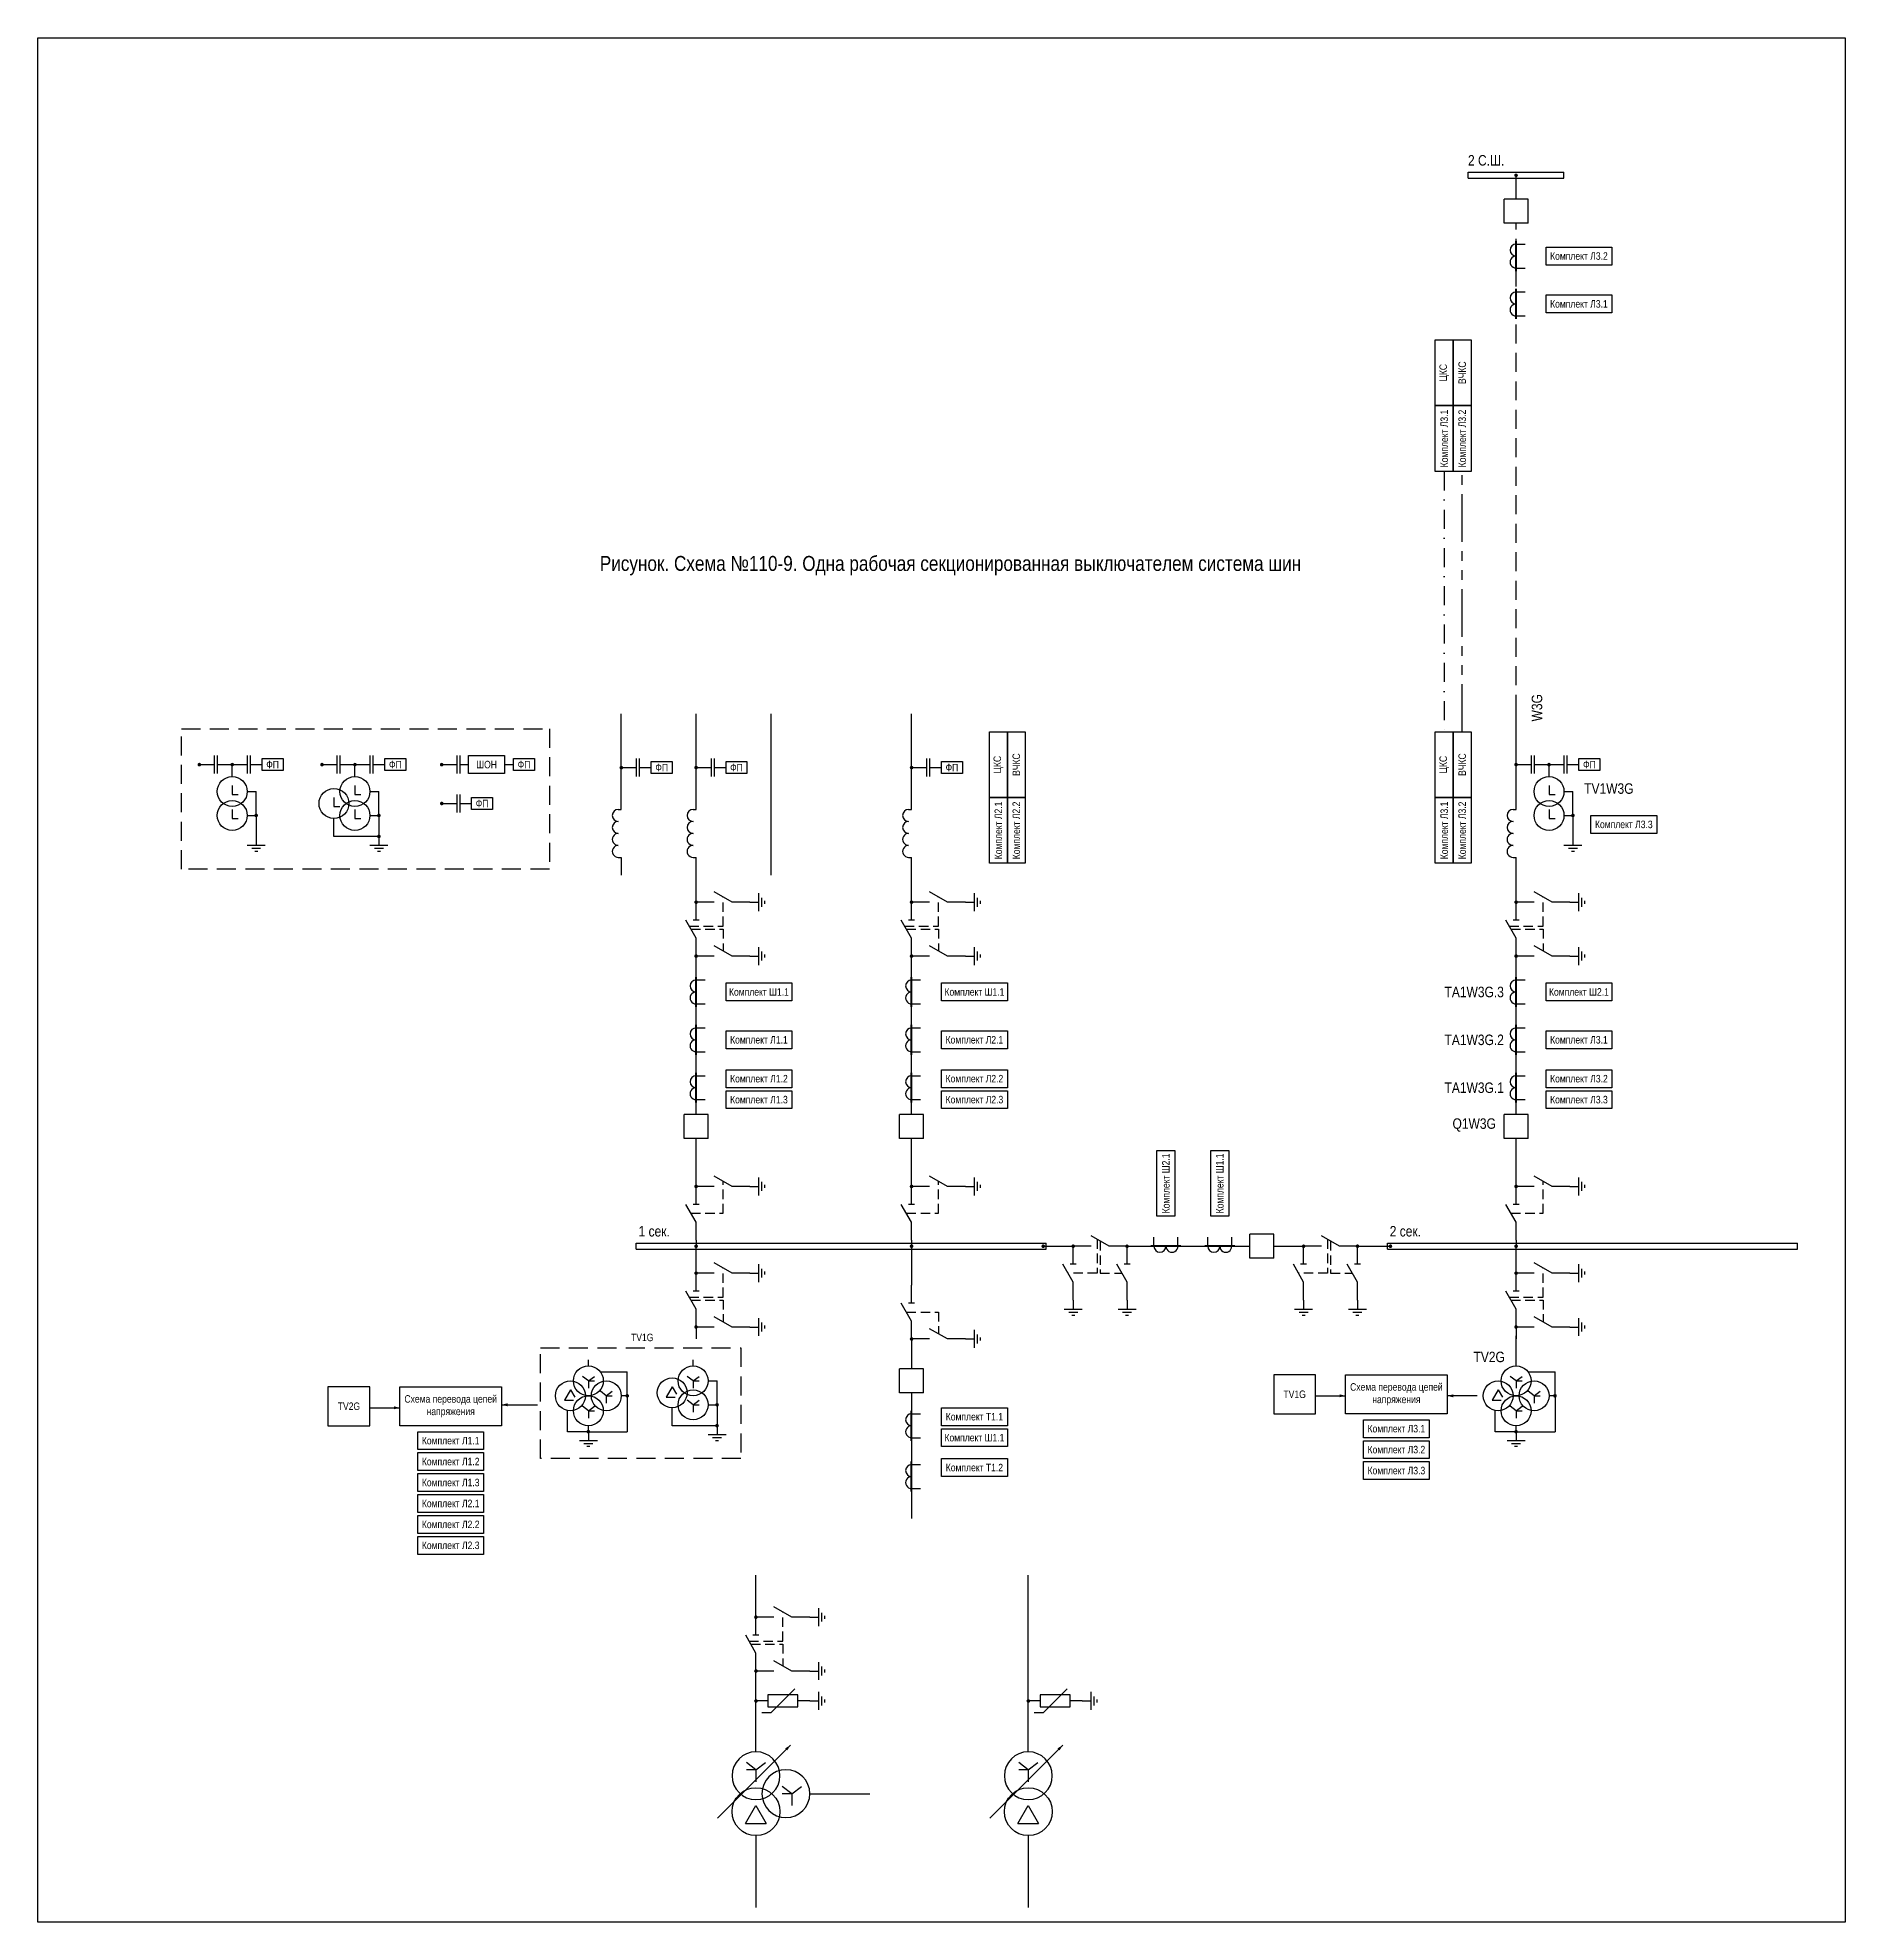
# Model space of a CAD drawing. Header units: millimetres. Extents: x -73 to 1780, y 0 to 1300.
# Drawn here: x -73 to 531, y 485 to 1115 of the extents above; entities that cross this region are included whole.
import ezdxf
from ezdxf.enums import TextEntityAlignment as Align

# ---------------------------------------------------------------- set-up
doc = ezdxf.new("R2010")
doc.units = ezdxf.units.MM
for name, pattern in [('фантом2', [31.75, 15.875, -3.175, 3.175, -3.175, 3.175, -3.175]), ('штриховая2', [9.525, 6.35, -3.175]), ('штрихпунктирная2', [12.7, 6.35, -3.175, 0, -3.175])]:
    doc.linetypes.add(name, pattern=pattern)
doc.layers.add('Основная', color=7, linetype='Continuous')
doc.styles.get("Standard").update_dxf_attribs({"font": 'ARIALN.TTF'})
doc.styles.add('Вывод', font='tahoma.ttf', dxfattribs={"height": 2.5})
doc.styles.add('Компонент', font='ARIALN.TTF', dxfattribs={"height": 3.5})
doc.styles.add('Функция', font='ARIALN.TTF', dxfattribs={"height": 2})

msp = doc.modelspace()

# ---------------------------------------------------------------- texts
at = {"layer": 'Основная', "char_height": 2.5, "attachment_point": 5}
for s, insert, width in [('Комплект Л3.2', (442, 1042), 22), ('Комплект Л3.1', (442, 1026), 22), ('ФП', (5.5, 872), 7), ('ФП', (46.5, 872), 7), ('ШОН', (77, 872), 12), ('ФП', (89.5, 872), 7), ('ФП', (135.5, 871), 7), ('ФП', (160.5, 871), 7), ('ФП', (232.5, 871), 7), ('ФП', (445.5, 872), 7), ('ФП', (75.5, 859), 7), ('Комплект Л3.3', (457, 852), 22), ('Комплект Ш1.1', (168, 796), 22), ('Комплект Ш1.1', (240, 796), 22), ('Комплект Ш2.1', (442, 796), 22), ('Комплект Л1.1', (168, 780), 22), ('Комплект Л2.1', (240, 780), 22), ('Комплект Л3.1', (442, 780), 22), ('Комплект Л1.2', (168, 767), 22), ('Комплект Л2.2', (240, 767), 22), ('Комплект Л3.2', (442, 767), 22), ('Комплект Л1.3', (168, 760), 22), ('Комплект Л2.3', (240, 760), 22), ('Комплект Л3.3', (442, 760), 22), ('TV1G', (129, 680.5), 14), ('TV1G', (347, 661.5), 14), ('Схема перевода цепей напряжения', (381, 661.5), 34), ('TV2G', (31, 657.5), 14), ('Схема перевода цепей напряжения', (65, 657.5), 34), ('Комплект Т1.1', (240, 654), 22), ('Комплект Л3.1', (381, 650), 22), ('Комплект Л1.1', (65, 646), 22), ('Комплект Ш1.1', (240, 647), 22), ('Комплект Л3.2', (381, 643), 22), ('Комплект Л1.2', (65, 639), 22), ('Комплект Т1.2', (240, 637), 22), ('Комплект Л3.3', (381, 636), 22), ('Комплект Л1.3', (65, 632), 22), ('Комплект Л2.1', (65, 625), 22), ('Комплект Л2.2', (65, 618), 22), ('Комплект Л2.3', (65, 611), 22)]:
    msp.add_mtext(s, dxfattribs=dict(at, insert=insert, width=width))
at = {"layer": 'Основная', "attachment_point": 5, "rotation": 90}
for s, insert, char_height, width in [('ЦКС', (397, 1003), 2.5, 22), ('ВЧКС', (403, 1003), 2.5, 22), ('Комплект Л3.1', (397, 981), 2.5, 22), ('Комплект Л3.2', (403, 981), 2.5, 22), ('W3G', (428, 891), 3.5, 14), ('ЦКС', (248, 872), 2.5, 22), ('ВЧКС', (254, 872), 2.5, 22), ('ЦКС', (397, 872), 2.5, 22), ('ВЧКС', (403, 872), 2.5, 22), ('Комплект Л2.1', (248, 850), 2.5, 22), ('Комплект Л2.2', (254, 850), 2.5, 22), ('Комплект Л3.1', (397, 850), 2.5, 22), ('Комплект Л3.2', (403, 850), 2.5, 22), ('Комплект Ш2.1', (304, 732), 2.5, 22), ('Комплект Ш1.1', (322, 732), 2.5, 22)]:
    msp.add_mtext(s, dxfattribs=dict(at, insert=insert, char_height=char_height, width=width))
at = {"layer": 'Основная', "color": 3, "insert": (232, 938.5), "char_height": 5, "width": 266, "attachment_point": 5}
msp.add_mtext('Рисунок. Схема №110-9. Одна рабочая секционированная выключателем система шин', dxfattribs=at)

# ---------------------------------------------------------------- blocks, each defined once
blk = doc.blocks.new('*U45')
at = {"layer": 'Основная', "color": 0}
for p, q in [((0, 0), (137, 0)), ((0, -2), (0, 0)), ((137, -2), (137, 0)), ((0, -2), (137, -2))]:
    blk.add_line(p, q, dxfattribs=at)
at = {"layer": 'Основная', "style": 'Компонент'}
blk.add_attdef('ОШ', text='', height=3.5, dxfattribs=at).set_placement((6, 4), align=Align.MIDDLE_CENTER)
blk = doc.blocks.new('*U14')
at = {"layer": 'Основная', "color": 0}
blk.add_line((0, 0), (6, 3.43), dxfattribs=at)
blk = doc.blocks.new('*U26')
at = {"layer": 'Основная', "color": 0}
for p, q in [((-3, 0), (-9, 0)), ((9, 0), (3, 0))]:
    blk.add_line(p, q, dxfattribs=at)
at = {"layer": 'Основная', "ltscale": 0.25, "xscale": -1}
blk.add_blockref('*U14', (3, 0), dxfattribs=at)
at = {"layer": 'Основная'}
for tag, height, style, p in [('ОУ', 3.5, 'Компонент', (-25, 0)), ('В1', 2.5, 'Вывод', (-7, -2)), ('В2', 2.5, 'Вывод', (7, -2))]:
    blk.add_attdef(tag, text='', height=height, dxfattribs=dict(at, style=style)).set_placement(p, align=Align.MIDDLE_CENTER)
blk = doc.blocks.new('*U27')
at = {"layer": 'Основная'}
for p, q in [((-3, 0), (0, 0)), ((0, -3), (0, 3)), ((1, -1.5), (1, 1.5)), ((2, -0.5), (2, 0.5))]:
    blk.add_line(p, q, dxfattribs=at)
blk = doc.blocks.new('*U16')
at = {"layer": 'Основная', "color": 0}
blk.add_line((0, -1), (0, 1), dxfattribs=at)
blk = doc.blocks.new('*U25')
at = {"layer": 'Основная', "color": 0}
for p, q in [((0, 3), (0, 9)), ((0, -9), (0, -3))]:
    blk.add_line(p, q, dxfattribs=at)
at = {"ltscale": 0.25, "rotation": 89.99999999999999}
blk.add_blockref('*U16', (0, 3), dxfattribs=at)
at = {"layer": 'Основная', "ltscale": 0.25, "rotation": 89.99999999999999}
blk.add_blockref('*U14', (0, -3), dxfattribs=at)
at = {"layer": 'Основная'}
for tag, height, style, p in [('В1', 2.5, 'Вывод', (2, 7)), ('ОУ', 3.5, 'Компонент', (-12, 0)), ('В2', 2.5, 'Вывод', (2, -7))]:
    blk.add_attdef(tag, text='', height=height, dxfattribs=dict(at, style=style)).set_placement(p, align=Align.MIDDLE_CENTER)
blk = doc.blocks.new('*U29')
at = {"layer": 'Основная'}
for p, q in [((0, 0), (-8, 0)), ((-8, -8), (-8, 0)), ((0, -8), (0, 0)), ((0, -8), (-8, -8))]:
    blk.add_line(p, q, dxfattribs=at)
at = {"layer": 'Основная', "style": 'Компонент'}
blk.add_attdef('ОУ', text='', height=3.5, dxfattribs=at).set_placement((-15, -3), align=Align.MIDDLE_CENTER)
blk = doc.blocks.new('*U30')
at = {"ltscale": 0.25, "const_width": 0.6}
blk.add_lwpolyline([(0, -0.3, 1), (0, 0.3, 1)], format="xyb", close=True, dxfattribs=at)
at = {"layer": 'Основная', "color": 0}
for p, q in [((0, 14), (0, 16)), ((0, 2), (0, 14)), ((0, 0), (0, 2))]:
    blk.add_line(p, q, dxfattribs=at)
blk = doc.blocks.new('*U52')
at = {"ltscale": 0.25}
for p, q in [((0, 4), (3, 4)), ((0, -4), (3, -4))]:
    blk.add_line(p, q, dxfattribs=at)
for centre, major_axis, start_param, end_param in [((0, -2), (-2, 0), 4.712389, 7.853982), ((0, 2), (0, -2), 3.141593, 6.283185)]:
    blk.add_ellipse(centre, major_axis=major_axis, ratio=1, start_param=start_param, end_param=end_param, dxfattribs=at)
at = {"layer": 'Основная', "color": 0, "lineweight": 50}
blk.add_line((0, -5), (0, 5), dxfattribs=at)
at = {"layer": 'Основная'}
for tag, height, style, p in [('В1', 2.5, 'Вывод', (5, 6)), ('ОУ', 3.5, 'Компонент', (-6, 0)), ('В2', 2.5, 'Вывод', (5, -6))]:
    blk.add_attdef(tag, text='', height=height, dxfattribs=dict(at, style=style)).set_placement(p, align=Align.MIDDLE_CENTER)
blk = doc.blocks.new('*U36')
at = {"ltscale": 0.25, "const_width": 0.6}
blk.add_lwpolyline([(0, -0.3, 1), (0, 0.3, 1)], format="xyb", close=True, dxfattribs=at)
at = {"layer": 'Основная', "color": 0}
for p, q in [((0, 7), (0, 9)), ((0, 2), (0, 7)), ((0, 0), (0, 2))]:
    blk.add_line(p, q, dxfattribs=at)
blk = doc.blocks.new('*U35')
at = {"ltscale": 0.25}
for p, q in [((0, 8), (1, 8)), ((0, -8), (1, -8))]:
    blk.add_line(p, q, dxfattribs=at)
for centre, major_axis, start_param, end_param in [((0, 6), (0, -2), 3.141593, 6.283185), ((0, -2), (-2, 0), 4.712389, 7.853982), ((0, 2), (0, -2), 3.141593, 6.283185), ((0, -6), (-2, 0), 4.712389, 7.853982)]:
    blk.add_ellipse(centre, major_axis=major_axis, ratio=1, start_param=start_param, end_param=end_param, dxfattribs=at)
at = {"layer": 'Основная'}
for tag, height, style, p in [('В1', 2.5, 'Вывод', (5, 6)), ('ОУ', 3.5, 'Компонент', (-6, 0)), ('В2', 2.5, 'Вывод', (5, -6))]:
    blk.add_attdef(tag, text='', height=height, dxfattribs=dict(at, style=style)).set_placement(p, align=Align.MIDDLE_CENTER)
blk = doc.blocks.new('*U40')
at = {"ltscale": 0.35}
for p, q in [((0, 2), (-2, -1.5)), ((0, 2), (1.5, -0.5)), ((-2, -1.5), (1, -1.5))]:
    blk.add_line(p, q, dxfattribs=at)
blk.add_circle((0, 0), 5, dxfattribs=at)
at = {"ltscale": 0.35, "style": 'Компонент'}
blk.add_attdef('ОУ', text='', height=3.5, dxfattribs=at).set_placement((-3, 10), align=Align.MIDDLE_CENTER)
blk = doc.blocks.new('*U39')
at = {"ltscale": 0.35}
for q in [(-2, 1.5), (2, 1.5), (2, 0), (0, -2.5)]:
    blk.add_line((0, 0), q, dxfattribs=at)
blk.add_circle((0, 0), 5, dxfattribs=at)
at = {"ltscale": 0.35, "style": 'Компонент'}
blk.add_attdef('ОУ', text='', height=3.5, dxfattribs=at).set_placement((0, 8), align=Align.MIDDLE_CENTER)
blk = doc.blocks.new('*U46')
at = {"ltscale": 0.25, "const_width": 0.6}
blk.add_lwpolyline([(0, -0.3, 1), (0, 0.3, 1)], format="xyb", close=True, dxfattribs=at)
at = {"layer": 'Основная', "color": 0}
for p, q in [((0, 6), (0, 8)), ((0, 2), (0, 6)), ((0, 0), (0, 2))]:
    blk.add_line(p, q, dxfattribs=at)
blk = doc.blocks.new('*U42')
at = {"layer": 'Основная'}
for p, q in [((3, 0), (-3, 0)), ((0, 3), (0, 0)), ((1.5, -1), (-1.5, -1)), ((0.5, -2), (-0.5, -2))]:
    blk.add_line(p, q, dxfattribs=at)
blk = doc.blocks.new('*U47')
at = {"ltscale": 0.25, "const_width": 0.6}
blk.add_lwpolyline([(0.3, 0, 1), (-0.3, 0, 1)], format="xyb", close=True, dxfattribs=at)
at = {"layer": 'Основная', "color": 0}
for p, q in [((-13, 0), (-15, 0)), ((-2, 0), (-13, 0)), ((0, 0), (-2, 0))]:
    blk.add_line(p, q, dxfattribs=at)
blk = doc.blocks.new('*U43')
at = {"ltscale": 0.25, "const_width": 0.6}
blk.add_lwpolyline([(0, -0.3, 1), (0, 0.3, 1)], format="xyb", close=True, dxfattribs=at)
at = {"layer": 'Основная', "color": 0}
for p, q in [((0, 7), (0, 9)), ((0, 2), (0, 7)), ((0, 0), (0, 2))]:
    blk.add_line(p, q, dxfattribs=at)
blk = doc.blocks.new('*U44')
at = {"ltscale": 0.25, "const_width": 0.6}
blk.add_lwpolyline([(0, 0.3, 1), (0, -0.3, 1)], format="xyb", close=True, dxfattribs=at)
at = {"layer": 'Основная', "color": 0}
for p, q in [((0, 0), (0, -2)), ((0, -2), (0, -2)), ((0, -2), (0, -4))]:
    blk.add_line(p, q, dxfattribs=at)
blk = doc.blocks.new('*U48')
at = {"ltscale": 0.25, "const_width": 0.6}
blk.add_lwpolyline([(0.3, 0, 1), (-0.3, 0, 1)], format="xyb", close=True, dxfattribs=at)
at = {"layer": 'Основная', "color": 0}
for p, q in [((-5, 0), (-7, 0)), ((-2, 0), (-5, 0)), ((0, 0), (-2, 0))]:
    blk.add_line(p, q, dxfattribs=at)
blk = doc.blocks.new('*U49')
at = {"ltscale": 0.25, "const_width": 0.6}
blk.add_lwpolyline([(0, -0.3, 1), (0, 0.3, 1)], format="xyb", close=True, dxfattribs=at)
at = {"layer": 'Основная', "color": 0}
for p, q in [((0, 6), (0, 8)), ((0, 2), (0, 6)), ((0, 0), (0, 2))]:
    blk.add_line(p, q, dxfattribs=at)
blk = doc.blocks.new('*U50')
at = {"layer": 'Основная', "color": 0}
for p, q in [((-3, 0), (-9, 0)), ((9, 0), (3, 0))]:
    blk.add_line(p, q, dxfattribs=at)
at = {"layer": 'Основная', "ltscale": 0.25, "xscale": -1}
blk.add_blockref('*U14', (3, 0), dxfattribs=at)
at = {"layer": 'Основная'}
for tag, height, style, p in [('ОУ', 3.5, 'Компонент', (-25, 0)), ('В1', 2.5, 'Вывод', (-7, -2)), ('В2', 2.5, 'Вывод', (7, -2))]:
    blk.add_attdef(tag, text='', height=height, dxfattribs=dict(at, style=style)).set_placement(p, align=Align.MIDDLE_CENTER)
blk = doc.blocks.new('*U51')
at = {"layer": 'Основная'}
for p, q in [((-3, 0), (3, 0)), ((0, 3), (0, 0)), ((-1.5, -1), (1.5, -1)), ((-0.5, -2), (0.5, -2))]:
    blk.add_line(p, q, dxfattribs=at)
blk = doc.blocks.new('*U53')
at = {"ltscale": 0.25}
for p, q in [((-4, 0), (-4, 3)), ((4, 0), (4, 3))]:
    blk.add_line(p, q, dxfattribs=at)
for centre, major_axis, start_param, end_param in [((2, 0), (0, -2), 4.712389, 7.853982), ((-2, 0), (2, 0), 3.141593, 6.283185)]:
    blk.add_ellipse(centre, major_axis=major_axis, ratio=1, start_param=start_param, end_param=end_param, dxfattribs=at)
at = {"layer": 'Основная', "color": 0, "lineweight": 50}
blk.add_line((5, 0), (-5, 0), dxfattribs=at)
at = {"layer": 'Основная'}
for tag, height, style, p in [('В1', 2.5, 'Вывод', (-6, 5)), ('В2', 2.5, 'Вывод', (6, 5)), ('ОУ', 3.5, 'Компонент', (0, -6))]:
    blk.add_attdef(tag, text='', height=height, dxfattribs=dict(at, style=style)).set_placement(p, align=Align.MIDDLE_CENTER)
blk = doc.blocks.new('*U54')
at = {"ltscale": 0.25, "const_width": 0.6}
blk.add_lwpolyline([(0, 0.3, 1), (0, -0.3, 1)], format="xyb", close=True, dxfattribs=at)
at = {"layer": 'Основная', "color": 0}
for p, q in [((0, 0), (0, -2)), ((0, -2), (0, -8)), ((0, -8), (0, -10))]:
    blk.add_line(p, q, dxfattribs=at)
blk = doc.blocks.new('*U55')
at = {"ltscale": 0.35}
for q in [(4, 4), (-7, -4)]:
    blk.add_line((-4, -4), q, dxfattribs=at)
blk.add_lwpolyline([(5, 2), (-5, 2), (-5, -2), (5, -2)], close=True, dxfattribs=at)
at = {"layer": 'Основная', "color": 0}
for p, q in [((9, 0), (5, 0)), ((-5, 0), (-9, 0))]:
    blk.add_line(p, q, dxfattribs=at)
at = {"layer": 'Основная'}
for tag, height, style, p in [('ОУ', 3.5, 'Компонент', (0, 6)), ('В1', 2.5, 'Вывод', (-7, -2)), ('F', 2, 'Функция', (-3, -5)), ('В2', 2.5, 'Вывод', (7, -2))]:
    blk.add_attdef(tag, text='', height=height, dxfattribs=dict(at, style=style)).set_placement(p, align=Align.MIDDLE_CENTER)
blk = doc.blocks.new('*U56')
at = {"layer": 'Основная'}
for p, q in [((-3, 0), (0, 0)), ((0, -3), (0, 3)), ((1, -1.5), (1, 1.5)), ((2, -0.5), (2, 0.5))]:
    blk.add_line(p, q, dxfattribs=at)
blk = doc.blocks.new('*U59')
at = {"ltscale": 0.25}
for p, q in [((-3.46, -4), (0, 2)), ((0, 2), (3.46, -4)), ((-3.46, -4), (3.46, -4))]:
    blk.add_line(p, q, dxfattribs=at)
blk.add_circle((0, 0), 8, dxfattribs=at)
at = {"layer": 'Основная', "style": 'Компонент'}
blk.add_attdef('ОУ', text='', height=3.5, dxfattribs=at).set_placement((17, 0), align=Align.MIDDLE_CENTER)
blk = doc.blocks.new('*U60')
at = {"ltscale": 0.25}
for p, q in [((0, 0), (-20, 0)), ((14.44, 0), (0, 0))]:
    blk.add_line(p, q, dxfattribs=at)
blk.add_lwpolyline([(-18, 0, 1, 0, 0), (-20, 0, 0, 0, 0)], format="xyseb", dxfattribs=at)
at = {"layer": 'Основная', "style": 'Вывод'}
blk.add_attdef('ОС', text='', height=2.5, dxfattribs=at).set_placement((3, 2), align=Align.MIDDLE_CENTER)
blk = doc.blocks.new('*U61')
at = {"ltscale": 0.25}
for q in [(-3.2, 4.4), (3.2, 4.4), (0, -2), (3.21, 2)]:
    blk.add_line((0, 2), q, dxfattribs=at)
blk.add_circle((0, 0), 8, dxfattribs=at)
at = {"layer": 'Основная', "style": 'Компонент'}
blk.add_attdef('ОУ', text='', height=3.5, dxfattribs=at).set_placement((-17, 0), align=Align.MIDDLE_CENTER)
blk = doc.blocks.new('*U62')
at = {"ltscale": 0.25}
for q in [(-5.2, 2.4), (1.2, 2.4), (1.21, 0), (-2, -4)]:
    blk.add_line((-2, 0), q, dxfattribs=at)
blk.add_circle((0, 0), 8, dxfattribs=at)
at = {"layer": 'Основная', "style": 'Компонент'}
blk.add_attdef('ОУ', text='', height=3.5, dxfattribs=at).set_placement((0, -17), align=Align.MIDDLE_CENTER)
blk = doc.blocks.new('*U63')
at = {"ltscale": 0.35}
for p, q in [((0, 2), (0, -1)), ((0, -1), (2, -1))]:
    blk.add_line(p, q, dxfattribs=at)
blk.add_circle((0, 0), 5, dxfattribs=at)
at = {"ltscale": 0.35, "style": 'Компонент'}
blk.add_attdef('ОУ', text='', height=3.5, dxfattribs=at).set_placement((0, 8), align=Align.MIDDLE_CENTER)
blk = doc.blocks.new('*U64')
at = {"ltscale": 0.35}
for p, q in [((0, 2), (0, -1)), ((0, -1), (2, -1))]:
    blk.add_line(p, q, dxfattribs=at)
blk.add_circle((0, 0), 5, dxfattribs=at)
at = {"ltscale": 0.35, "style": 'Компонент'}
blk.add_attdef('ОУ', text='', height=3.5, dxfattribs=at).set_placement((0, 8), align=Align.MIDDLE_CENTER)
blk = doc.blocks.new('*U68')
at = {"layer": 'Основная'}
for p, q in [((0, 0), (-8, 0)), ((-8, -8), (-8, 0)), ((0, -8), (0, 0)), ((0, -8), (-8, -8))]:
    blk.add_line(p, q, dxfattribs=at)
at = {"layer": 'Основная', "style": 'Компонент'}
blk.add_attdef('ОУ', text='', height=3.5, dxfattribs=at).set_placement((-18, -3), align=Align.MIDDLE_CENTER)
blk = doc.blocks.new('*U69')
at = {"ltscale": 0.25}
for p, q in [((0, 4), (3, 4)), ((0, -4), (3, -4))]:
    blk.add_line(p, q, dxfattribs=at)
for centre, major_axis, start_param, end_param in [((0, -2), (-2, 0), 4.712389, 7.853982), ((0, 2), (0, -2), 3.141593, 6.283185)]:
    blk.add_ellipse(centre, major_axis=major_axis, ratio=1, start_param=start_param, end_param=end_param, dxfattribs=at)
at = {"layer": 'Основная', "color": 0, "lineweight": 50}
blk.add_line((0, -5), (0, 5), dxfattribs=at)
at = {"layer": 'Основная'}
for tag, height, style, p in [('В1', 2.5, 'Вывод', (5, 6)), ('ОУ', 3.5, 'Компонент', (-14, 0)), ('В2', 2.5, 'Вывод', (5, -6))]:
    blk.add_attdef(tag, text='', height=height, dxfattribs=dict(at, style=style)).set_placement(p, align=Align.MIDDLE_CENTER)
blk = doc.blocks.new('*U65')
at = {"layer": 'Основная', "color": 0}
for p, q in [((0, 0), (32, 0)), ((0, -2), (0, 0)), ((32, -2), (32, 0)), ((0, -2), (32, -2))]:
    blk.add_line(p, q, dxfattribs=at)
at = {"layer": 'Основная', "style": 'Компонент'}
blk.add_attdef('ОШ', text='', height=3.5, dxfattribs=at).set_placement((6, 4), align=Align.MIDDLE_CENTER)
blk = doc.blocks.new('*U67')
at = {"ltscale": 0.35}
for p, q in [((0, 2), (0, -1)), ((0, -1), (2, -1))]:
    blk.add_line(p, q, dxfattribs=at)
blk.add_circle((0, 0), 5, dxfattribs=at)
at = {"ltscale": 0.35, "style": 'Компонент'}
blk.add_attdef('ОУ', text='', height=3.5, dxfattribs=at).set_placement((20, 1), align=Align.MIDDLE_CENTER)
blk = doc.blocks.new('*U66')
at = {"ltscale": 0.35}
for q in [(-2, 1.5), (2, 1.5), (2, 0), (0, -2.5)]:
    blk.add_line((0, 0), q, dxfattribs=at)
blk.add_circle((0, 0), 5, dxfattribs=at)
at = {"ltscale": 0.35, "style": 'Компонент'}
blk.add_attdef('ОУ', text='', height=3.5, dxfattribs=at).set_placement((-9, 8), align=Align.MIDDLE_CENTER)

# ---------------------------------------------------------------- linework, layer by layer
at = {"ltscale": 0.25, "const_width": 0.6}
for points in [[(420.7, 1069, 1), (421.3, 1069, 1)], [(-19.3, 872, 1), (-18.7, 872, 1)], [(-8.3, 872, 1), (-7.7, 872, 1)], [(21.7, 872, 1), (22.3, 872, 1)], [(32.7, 872, 1), (33.3, 872, 1)], [(61.7, 872, 1), (62.3, 872, 1)], [(121.7, 871, 1), (122.3, 871, 1)], [(146.7, 871, 1), (147.3, 871, 1)], [(218.7, 871, 1), (219.3, 871, 1)], [(420.7, 872, 1), (421.3, 872, 1)], [(431.7, 872, 1), (432.3, 872, 1)], [(61.7, 859, 1), (62.3, 859, 1)], [(146.7, 808, 1), (147.3, 808, 1)], [(218.7, 808, 1), (219.3, 808, 1)], [(420.7, 808, 1), (421.3, 808, 1)], [(146.7, 711, 1), (147.3, 711, 1)], [(218.7, 711, 1), (219.3, 711, 1)], [(262.7, 711, 1), (263.3, 711, 1)], [(272.7, 711, 1), (273.3, 711, 1)], [(290.7, 711, 1), (291.3, 711, 1)], [(349.7, 711, 1), (350.3, 711, 1)], [(367.7, 711, 1), (368.3, 711, 1)], [(378.7, 711, 1), (379.3, 711, 1)], [(420.7, 711, 1), (421.3, 711, 1)], [(420.7, 711, 1), (421.3, 711, 1)], [(166.7, 587, 1), (167.3, 587, 1)], [(166.7, 569, 1), (167.3, 569, 1)], [(166.7, 559, 1), (167.3, 559, 1)], [(257.7, 559, 1), (258.3, 559, 1)]]:
    msp.add_lwpolyline(points, format="xyb", close=True, dxfattribs=at)
at = {"layer": 'Основная'}
for points in [[(-73, 1115), (531, 1115), (531, 485), (-73, 485)], [(2, 874), (9, 874), (9, 870), (2, 870)], [(43, 874), (50, 874), (50, 870), (43, 870)], [(71, 875), (83, 875), (83, 869), (71, 869)], [(86, 874), (93, 874), (93, 870), (86, 870)], [(132, 873), (139, 873), (139, 869), (132, 869)], [(157, 873), (164, 873), (164, 869), (157, 869)], [(229, 873), (236, 873), (236, 869), (229, 869)], [(442, 874), (449, 874), (449, 870), (442, 870)], [(72, 861), (79, 861), (79, 857), (72, 857)], [(354, 668), (340, 668), (340, 655), (354, 655)], [(398, 668), (398, 655), (364, 655), (364, 668)], [(38, 664), (24, 664), (24, 651), (38, 651)], [(82, 664), (82, 651), (48, 651), (48, 664)]]:
    msp.add_lwpolyline(points, close=True, dxfattribs=at)
for points in [[(421, 1061), (421, 1069)], [(122, 857), (122, 889)], [(147, 857), (147, 889)], [(172, 889), (172, 835)], [(219, 857), (219, 889)], [(421, 857), (421, 889)], [(-19, 872), (-14, 872)], [(-14, 875), (-14, 869)], [(-13, 875), (-13, 869)], [(-13, 872), (-3, 872)], [(-8, 868), (-8, 872)], [(-3, 875), (-3, 869)], [(-2, 875), (-2, 869)], [(-2, 872), (2, 872)], [(22, 872), (27, 872)], [(27, 875), (27, 869)], [(28, 875), (28, 869)], [(28, 872), (38, 872)], [(33, 868), (33, 872)], [(33, 869), (33, 871)], [(38, 875), (38, 869)], [(39, 875), (39, 869)], [(39, 872), (43, 872)], [(62, 872), (67, 872)], [(67, 875), (67, 869)], [(68, 875), (68, 869)], [(68, 872), (71, 872)], [(83, 872), (86, 872)], [(122, 871), (127, 871)], [(127, 874), (127, 868)], [(128, 874), (128, 868)], [(128, 871), (132, 871)], [(147, 871), (152, 871)], [(152, 874), (152, 868)], [(153, 874), (153, 868)], [(153, 871), (157, 871)], [(219, 871), (224, 871)], [(224, 874), (224, 868)], [(225, 874), (225, 868)], [(225, 871), (229, 871)], [(421, 872), (426, 872)], [(426, 875), (426, 869)], [(427, 875), (427, 869)], [(427, 872), (437, 872)], [(432, 868), (432, 872)], [(437, 875), (437, 869)], [(438, 875), (438, 869)], [(438, 872), (442, 872)], [(62, 859), (67, 859)], [(67, 862), (67, 856)], [(68, 862), (68, 856)], [(68, 859), (72, 859)], [(122, 841), (122, 835)], [(147, 835), (147, 841)], [(219, 835), (219, 841)], [(421, 835), (421, 841)], [(147, 755), (147, 808)], [(219, 755), (219, 808)], [(421, 755), (421, 808)], [(147, 713), (147, 711)], [(219, 713), (219, 711)], [(421, 713), (421, 711)], [(421, 713), (421, 711)], [(219, 711), (219, 698)], [(263, 711), (273, 711)], [(291, 711), (332, 711)], [(340, 711), (350, 711)], [(368, 711), (379, 711)], [(421, 671), (421, 681)], [(111, 671), (111, 673)], [(115, 669), (124, 669)], [(146, 671), (146, 673)], [(425, 669), (434, 669)], [(219, 662), (219, 620)], [(38, 657), (48, 657)], [(82, 658), (94, 658)], [(124, 661), (122, 661)], [(124, 661), (124, 649)], [(354, 661), (364, 661)], [(408, 661), (398, 661)], [(434, 661), (432, 661)], [(434, 661), (434, 649)], [(111, 649), (111, 651)], [(111, 649), (124, 649)], [(421, 649), (421, 651)], [(421, 649), (434, 649)], [(167, 587), (167, 601)], [(258, 542), (258, 601)], [(167, 542), (167, 569)], [(185, 528), (205, 528)], [(167, 514), (167, 490)], [(258, 514), (258, 490)]]:
    msp.add_lwpolyline(points, dxfattribs=at)
at = {"layer": 'Основная', "linetype": 'штриховая2'}
msp.add_lwpolyline([(421, 889), (421, 1053)], dxfattribs=at)
at = {"layer": 'Основная', "color": 5}
for points in [[(431, 1045), (453, 1045), (453, 1039), (431, 1039)], [(431, 1029), (453, 1029), (453, 1023), (431, 1023)], [(394, 992), (394, 1014), (400, 1014), (400, 992)], [(400, 992), (400, 1014), (406, 1014), (406, 992)], [(394, 970), (394, 992), (400, 992), (400, 970)], [(400, 970), (400, 992), (406, 992), (406, 970)], [(245, 861), (245, 883), (251, 883), (251, 861)], [(251, 861), (251, 883), (257, 883), (257, 861)], [(394, 861), (394, 883), (400, 883), (400, 861)], [(400, 861), (400, 883), (406, 883), (406, 861)], [(245, 839), (245, 861), (251, 861), (251, 839)], [(251, 839), (251, 861), (257, 861), (257, 839)], [(394, 839), (394, 861), (400, 861), (400, 839)], [(400, 839), (400, 861), (406, 861), (406, 839)], [(446, 855), (468, 855), (468, 849), (446, 849)], [(157, 799), (179, 799), (179, 793), (157, 793)], [(229, 799), (251, 799), (251, 793), (229, 793)], [(431, 799), (453, 799), (453, 793), (431, 793)], [(157, 783), (179, 783), (179, 777), (157, 777)], [(229, 783), (251, 783), (251, 777), (229, 777)], [(431, 783), (453, 783), (453, 777), (431, 777)], [(157, 770), (179, 770), (179, 764), (157, 764)], [(229, 770), (251, 770), (251, 764), (229, 764)], [(431, 770), (453, 770), (453, 764), (431, 764)], [(157, 763), (179, 763), (179, 757), (157, 757)], [(229, 763), (251, 763), (251, 757), (229, 757)], [(431, 763), (453, 763), (453, 757), (431, 757)], [(301, 721), (301, 743), (307, 743), (307, 721)], [(319, 721), (319, 743), (325, 743), (325, 721)], [(229, 657), (251, 657), (251, 651), (229, 651)], [(54, 649), (76, 649), (76, 643), (54, 643)], [(229, 650), (251, 650), (251, 644), (229, 644)], [(370, 653), (392, 653), (392, 647), (370, 647)], [(370, 646), (392, 646), (392, 640), (370, 640)], [(54, 642), (76, 642), (76, 636), (54, 636)], [(229, 640), (251, 640), (251, 634), (229, 634)], [(370, 639), (392, 639), (392, 633), (370, 633)], [(54, 635), (76, 635), (76, 629), (54, 629)], [(54, 628), (76, 628), (76, 622), (54, 622)], [(54, 621), (76, 621), (76, 615), (54, 615)], [(54, 614), (76, 614), (76, 608), (54, 608)]]:
    msp.add_lwpolyline(points, close=True, dxfattribs=at)
at = {"layer": 'Основная', "linetype": 'штрихпунктирная2'}
msp.add_lwpolyline([(397, 970), (397, 883)], dxfattribs=at)
at = {"layer": 'Основная', "linetype": 'фантом2'}
msp.add_lwpolyline([(403, 883), (403, 970)], dxfattribs=at)
at = {"layer": 'Основная', "linetype": 'штриховая2'}
for points in [[(-25, 884), (98, 884), (98, 837), (-25, 837)], [(95, 677), (162, 677), (162, 640), (95, 640)]]:
    msp.add_lwpolyline(points, close=True, dxfattribs=at)
at = {"layer": 'Основная', "ltscale": 100}
for points in [[(-3, 863), (0, 863)], [(38, 863), (41, 863)], [(437, 863), (440, 863)], [(-3, 855), (0, 855)], [(0, 855), (0, 848)], [(26, 848), (26, 854)], [(38, 855), (41, 855)], [(41, 855), (41, 848)], [(437, 855), (440, 855)], [(440, 855), (440, 848)], [(151, 666), (154, 666)], [(104, 649), (104, 656)], [(139, 651), (139, 657)], [(151, 658), (154, 658)], [(154, 658), (154, 651)], [(414, 649), (414, 656)]]:
    msp.add_lwpolyline(points, dxfattribs=at)
at = {"layer": 'Основная', "linetype": 'штриховая2', "ltscale": 0.5}
for points in [[(144.71, 818), (156, 818), (156, 827.71)], [(216.71, 818), (228, 818), (228, 827.71)], [(418.71, 818), (430, 818), (430, 827.71)], [(145.29, 817), (156, 817), (156, 809.71)], [(217.29, 817), (228, 817), (228, 809.71)], [(419.29, 817), (430, 817), (430, 809.71)], [(145.29, 722), (156, 722), (156, 732.71)], [(217.29, 722), (228, 722), (228, 732.71)], [(419.29, 722), (430, 722), (430, 732.71)], [(281, 713.29), (281, 702), (271.29, 702)], [(282, 712.71), (282, 702), (289.29, 702)], [(358, 713.29), (358, 702), (348.29, 702)], [(359, 712.71), (359, 702), (366.29, 702)], [(144.71, 694), (156, 694), (156, 703.71)], [(418.71, 694), (430, 694), (430, 703.71)], [(145.29, 693), (156, 693), (156, 685.71)], [(419.29, 693), (430, 693), (430, 685.71)], [(217.29, 689), (228, 689), (228, 681.71)], [(164.71, 579), (176, 579), (176, 588.71)], [(165.29, 578), (176, 578), (176, 570.71)]]:
    msp.add_lwpolyline(points, dxfattribs=at)
at = {"layer": 'Основная'}
for points in [[(364, 661, 0, 1, 0), (362, 661, 0, 0, 0)], [(398, 661, 0, 1, 0), (400, 661, 0, 0, 0)], [(48, 657, 0, 1, 0), (46, 657, 0, 0, 0)], [(82, 658, 0, 1, 0), (84, 658, 0, 0, 0)]]:
    msp.add_lwpolyline(points, format="xyseb", dxfattribs=at)

# ---------------------------------------------------------------- block references
at = {"ltscale": 0.35}
for name, p in [('*U55', (176, 559)), ('*U55', (267, 559)), ('*U59', (167, 522)), ('*U59', (258, 522))]:
    msp.add_blockref(name, p, dxfattribs=at)
at = {"ltscale": 0.35, "xscale": -1}
for name, p in [('*U61', (167, 534)), ('*U61', (258, 534)), ('*U62', (177, 528))]:
    msp.add_blockref(name, p, dxfattribs=at)
at = {"layer": 'Основная', "ltscale": 0.25}
for name, p, values in [('*U65', (405, 1070.01), {'ОШ': '2 С.Ш.'}), ('*U68', (425, 755), {'ОУ': 'Q1W3G'}), ('*U45', (127, 712.01), {'ОШ': '1 сек.'}), ('*U45', (378, 712.01), {'ОШ': '2 сек.'})]:
    msp.add_blockref(name, p, dxfattribs=at).add_auto_attribs(values)
for name, p in [('*U29', (425, 1061)), ('*U52', (421, 1042)), ('*U52', (421, 1026)), ('*U46', (0, 855)), ('*U46', (41, 855)), ('*U46', (440, 855)), ('*U42', (0, 845)), ('*U47', (41, 848)), ('*U42', (41, 845)), ('*U42', (440, 845)), ('*U36', (147, 826)), ('*U36', (219, 826)), ('*U36', (421, 826)), ('*U25', (147, 817)), ('*U26', (156, 826)), ('*U27', (168, 826)), ('*U25', (219, 817)), ('*U26', (228, 826)), ('*U27', (240, 826)), ('*U25', (421, 817)), ('*U26', (430, 826)), ('*U27', (442, 826)), ('*U26', (156, 808)), ('*U27', (168, 808)), ('*U26', (228, 808)), ('*U27', (240, 808)), ('*U26', (430, 808)), ('*U27', (442, 808)), ('*U52', (147, 796)), ('*U52', (219, 796)), ('*U52', (147, 780)), ('*U52', (219, 780)), ('*U52', (147, 764)), ('*U52', (219, 764)), ('*U29', (151, 755)), ('*U29', (223, 755)), ('*U30', (147, 731)), ('*U30', (219, 731)), ('*U30', (421, 731)), ('*U25', (147, 722)), ('*U26', (156, 731)), ('*U27', (168, 731)), ('*U25', (219, 722)), ('*U26', (228, 731)), ('*U27', (240, 731)), ('*U25', (421, 722)), ('*U26', (430, 731)), ('*U27', (442, 731)), ('*U50', (282, 711)), ('*U53', (304, 711)), ('*U53', (322, 711)), ('*U29', (340, 715)), ('*U50', (359, 711)), ('*U43', (147, 702)), ('*U25', (273, 702)), ('*U25', (291, 702)), ('*U25', (350, 702)), ('*U25', (368, 702)), ('*U43', (421, 702)), ('*U25', (147, 693)), ('*U26', (156, 702)), ('*U27', (168, 702)), ('*U25', (421, 693)), ('*U26', (430, 702)), ('*U27', (442, 702)), ('*U25', (219, 689)), ('*U51', (273, 690)), ('*U51', (291, 690)), ('*U51', (350, 690)), ('*U51', (368, 690)), ('*U26', (156, 684)), ('*U27', (168, 684)), ('*U26', (430, 684)), ('*U27', (442, 684)), ('*U44', (147, 684)), ('*U54', (219, 680)), ('*U26', (228, 680)), ('*U27', (240, 680)), ('*U44', (421, 684)), ('*U49', (124, 661)), ('*U29', (223, 670)), ('*U49', (434, 661)), ('*U46', (154, 658)), ('*U52', (219, 651)), ('*U48', (111, 649)), ('*U42', (111, 646)), ('*U47', (154, 651)), ('*U42', (154, 648)), ('*U48', (421, 649)), ('*U42', (421, 646)), ('*U52', (219, 634)), ('*U25', (167, 578)), ('*U26', (176, 587)), ('*U27', (188, 587)), ('*U26', (176, 569)), ('*U27', (188, 569)), ('*U56', (188, 559)), ('*U56', (279, 559))]:
    msp.add_blockref(name, p, dxfattribs=at)
at = {"layer": 'Основная', "ltscale": 0.35}
for name, p in [('*U64', (-8, 863)), ('*U64', (26, 859)), ('*U64', (33, 863)), ('*U63', (-8, 855)), ('*U64', (33, 855)), ('*U35', (121, 849)), ('*U35', (146, 849)), ('*U35', (218, 849)), ('*U35', (420, 849)), ('*U63', (432, 855)), ('*U39', (111, 666)), ('*U39', (146, 666)), ('*U40', (105, 661)), ('*U39', (117, 661)), ('*U40', (139, 662)), ('*U39', (146, 658)), ('*U40', (415, 661)), ('*U39', (427, 661)), ('*U39', (111, 656)), ('*U39', (421, 656))]:
    msp.add_blockref(name, p, dxfattribs=at)
for name, p, values in [('*U67', (432, 863), {'ОУ': 'TV1W3G'}), ('*U66', (421, 666), {'ОУ': 'TV2G'})]:
    msp.add_blockref(name, p, dxfattribs=at).add_auto_attribs(values)
at = {"layer": 'Основная', "ltscale": 0.25}
ref = msp.add_blockref('*U69', (421, 796), dxfattribs=at)
ref.add_attrib('ОУ', 'TA1W3G.3', dxfattribs={"height": 3.5, "style": 'Компонент'}).set_placement((407, 796), align=Align.MIDDLE_CENTER)
ref = msp.add_blockref('*U69', (421, 780), dxfattribs=at)
ref.add_attrib('ОУ', 'TA1W3G.2', dxfattribs={"height": 3.5, "style": 'Компонент'}).set_placement((407, 780), align=Align.MIDDLE_CENTER)
ref = msp.add_blockref('*U69', (421, 764), dxfattribs=at)
ref.add_attrib('ОУ', 'TA1W3G.1', dxfattribs={"height": 3.5, "style": 'Компонент'}).set_placement((407, 764), align=Align.MIDDLE_CENTER)
at = {"layer": 'Основная', "ltscale": 0.25, "rotation": 224.9999999999999}
for p in [(164.36, 530.05), (255.36, 530.05)]:
    msp.add_blockref('*U60', p, dxfattribs=at)

msp.set_redraw_order([(e.dxf.handle, doc.entitydb.next_handle()) for e in msp.query("TEXT MTEXT ATTDEF DIMENSION ARC_DIMENSION")])  # texts and dimensions are drawn at this point

doc.saveas('drawing.dxf')
